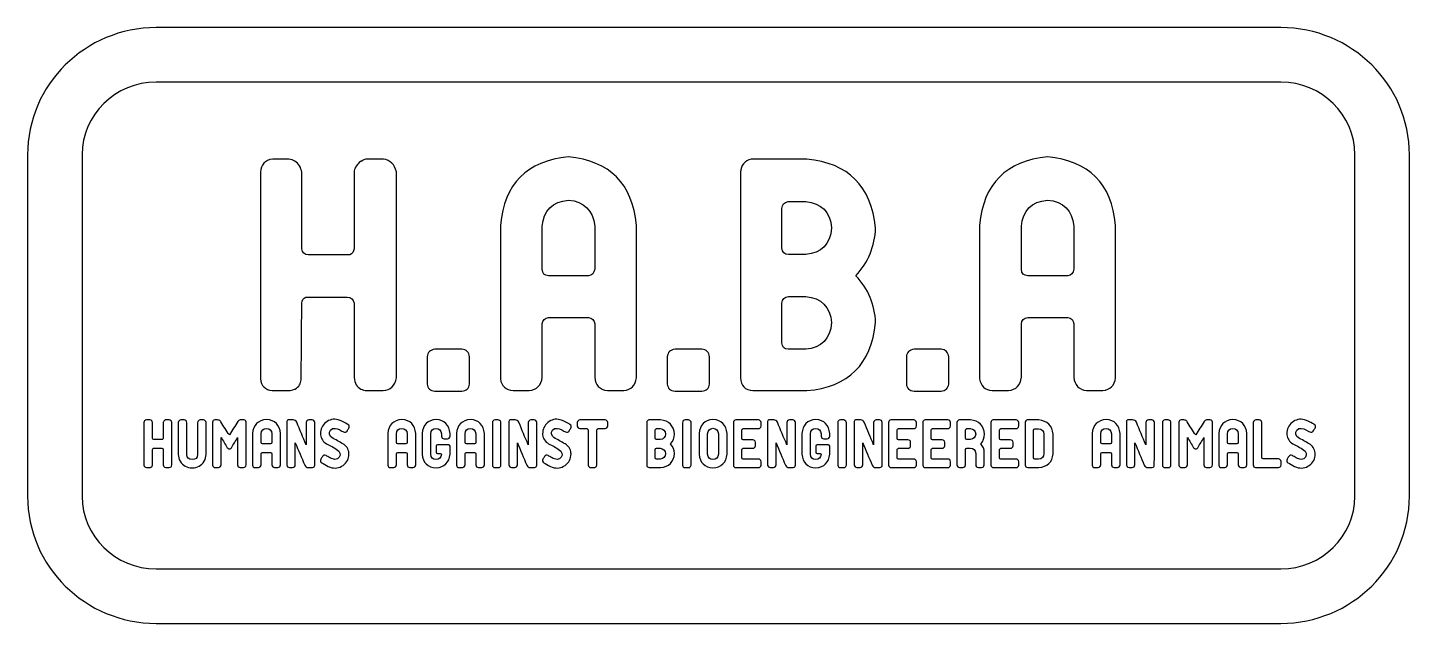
# Model space of a CAD drawing. Extents: x 39.5 to 115.5, y 148.1 to 180.9.
import ezdxf

# ---------------------------------------------------------------- set-up
doc = ezdxf.new("R2010")
doc.units = 0
doc.header["$MEASUREMENT"] = 0
doc.layers.add('LAYER_1', color=7, linetype='CONTINUOUS')

# ---------------------------------------------------------------- blocks, each defined once
blk = doc.blocks.new('BLOCK_2')
at = {"layer": 'LAYER_1', "color": 7}
for points, knots in [([(59.083, 173.66), (59.468, 173.592), (59.706, 173.36), (59.797, 172.964), (59.797, 172.964), (59.797, 161.608), (59.797, 161.608), (59.729, 161.177), (59.485, 160.945), (59.066, 160.911), (59.066, 160.911), (58.182, 160.911), (58.182, 160.911), (57.921, 160.922), (57.723, 161.024), (57.587, 161.217), (57.519, 161.342), (57.485, 161.478), (57.485, 161.625), (57.474, 162.985), (57.468, 164.351), (57.468, 165.722), (57.434, 165.937), (57.309, 166.05), (57.094, 166.062), (57.094, 166.062), (54.816, 166.062), (54.816, 166.062), (54.669, 165.994), (54.595, 165.881), (54.595, 165.722), (54.584, 164.373), (54.573, 163.008), (54.561, 161.625), (54.561, 161.625), (54.561, 161.506), (54.561, 161.506), (54.538, 161.393), (54.51, 161.296), (54.476, 161.217), (54.408, 161.138), (54.329, 161.064), (54.238, 160.996), (54.204, 160.996), (54.187, 160.99), (54.187, 160.979), (54.085, 160.934), (53.983, 160.911), (53.881, 160.911), (53.881, 160.911), (52.963, 160.911), (52.963, 160.911), (52.578, 160.956), (52.363, 161.172), (52.317, 161.557), (52.317, 161.557), (52.317, 172.93), (52.317, 172.93), (52.34, 173.349), (52.567, 173.592), (52.997, 173.66), (52.997, 173.66), (53.881, 173.66), (53.881, 173.66), (54.131, 173.627), (54.329, 173.502), (54.476, 173.287), (54.533, 173.173), (54.573, 173.054), (54.595, 172.93), (54.595, 172.93), (54.595, 168.714), (54.595, 168.714), (54.618, 168.498), (54.737, 168.391), (54.952, 168.391), (54.952, 168.391), (57.247, 168.391), (57.247, 168.391), (57.372, 168.436), (57.445, 168.544), (57.468, 168.714), (57.468, 170.119), (57.474, 171.524), (57.485, 172.93), (57.485, 172.93), (57.485, 173.015), (57.485, 173.015), (57.496, 173.105), (57.536, 173.196), (57.604, 173.287), (57.661, 173.366), (57.734, 173.445), (57.825, 173.525), (57.814, 173.525), (57.819, 173.525), (57.842, 173.525), (57.842, 173.525), (57.859, 173.525), (57.859, 173.525), (57.961, 173.615), (58.069, 173.66), (58.182, 173.66), (58.182, 173.66), (59.083, 173.66), (59.083, 173.66)], [0, 0, 0, 0, 1, 1, 1, 2, 2, 2, 3, 3, 3, 4, 4, 4, 5, 5, 5, 6, 6, 6, 7, 7, 7, 8, 8, 8, 9, 9, 9, 10, 10, 10, 11, 11, 11, 12, 12, 12, 13, 13, 13, 14, 14, 14, 15, 15, 15, 16, 16, 16, 17, 17, 17, 18, 18, 18, 19, 19, 19, 20, 20, 20, 21, 21, 21, 22, 22, 22, 23, 23, 23, 24, 24, 24, 25, 25, 25, 26, 26, 26, 27, 27, 27, 28, 28, 28, 29, 29, 29, 30, 30, 30, 31, 31, 31, 32, 32, 32, 33, 33, 33, 34, 34, 34, 35, 35, 35, 35]), ([(69.266, 173.78), (71.543, 173.564), (72.79, 172.312), (73.005, 170.023), (73.005, 170.023), (73.005, 161.608), (73.005, 161.608), (72.949, 161.189), (72.716, 160.956), (72.308, 160.911), (72.308, 160.911), (71.407, 160.911), (71.407, 160.911), (70.977, 160.968), (70.745, 161.211), (70.71, 161.642), (70.71, 161.642), (70.71, 164.583), (70.71, 164.583), (70.688, 164.787), (70.575, 164.906), (70.371, 164.94), (70.371, 164.94), (68.178, 164.94), (68.178, 164.94), (67.962, 164.906), (67.843, 164.787), (67.821, 164.583), (67.821, 164.583), (67.821, 161.642), (67.821, 161.642), (67.775, 161.2), (67.537, 160.956), (67.107, 160.911), (67.107, 160.911), (66.223, 160.911), (66.223, 160.911), (65.815, 160.945), (65.582, 161.16), (65.526, 161.557), (65.526, 161.557), (65.526, 170.023), (65.526, 170.023), (65.73, 172.301), (66.976, 173.553), (69.266, 173.78)], [0, 0, 0, 0, 1, 1, 1, 2, 2, 2, 3, 3, 3, 4, 4, 4, 5, 5, 5, 6, 6, 6, 7, 7, 7, 8, 8, 8, 9, 9, 9, 10, 10, 10, 11, 11, 11, 12, 12, 12, 13, 13, 13, 14, 14, 14, 15, 15, 15, 15]), ([(86.163, 169.87), (86.128, 168.85), (85.766, 167.971), (85.075, 167.235), (85.766, 166.509), (86.128, 165.648), (86.163, 164.651), (85.936, 162.35), (84.678, 161.104), (82.389, 160.911), (82.389, 160.911), (79.414, 160.911), (79.414, 160.911), (78.983, 160.945), (78.756, 161.177), (78.734, 161.608), (78.734, 161.608), (78.734, 162.373), (78.734, 162.373), (78.734, 162.373), (78.734, 172.148), (78.734, 172.148), (78.734, 172.148), (78.734, 172.93), (78.734, 172.93), (78.756, 173.315), (78.955, 173.559), (79.329, 173.66), (79.329, 173.66), (82.389, 173.66), (82.389, 173.66), (84.667, 173.434), (85.925, 172.17), (86.163, 169.87)], [0, 0, 0, 0, 1, 1, 1, 2, 2, 2, 3, 3, 3, 4, 4, 4, 5, 5, 5, 6, 6, 6, 7, 7, 7, 8, 8, 8, 9, 9, 9, 10, 10, 10, 11, 11, 11, 11]), ([(95.631, 173.78), (97.909, 173.564), (99.155, 172.312), (99.371, 170.023), (99.371, 170.023), (99.371, 161.608), (99.371, 161.608), (99.314, 161.189), (99.082, 160.956), (98.674, 160.911), (98.674, 160.911), (97.773, 160.911), (97.773, 160.911), (97.342, 160.968), (97.11, 161.211), (97.076, 161.642), (97.076, 161.642), (97.076, 164.583), (97.076, 164.583), (97.053, 164.787), (96.94, 164.906), (96.736, 164.94), (96.736, 164.94), (94.543, 164.94), (94.543, 164.94), (94.328, 164.906), (94.209, 164.787), (94.186, 164.583), (94.186, 164.583), (94.186, 161.642), (94.186, 161.642), (94.141, 161.2), (93.903, 160.956), (93.472, 160.911), (93.472, 160.911), (92.588, 160.911), (92.588, 160.911), (92.18, 160.945), (91.948, 161.16), (91.891, 161.557), (91.891, 161.557), (91.891, 170.023), (91.891, 170.023), (92.095, 172.301), (93.342, 173.553), (95.631, 173.78)], [0, 0, 0, 0, 1, 1, 1, 2, 2, 2, 3, 3, 3, 4, 4, 4, 5, 5, 5, 6, 6, 6, 7, 7, 7, 8, 8, 8, 9, 9, 9, 10, 10, 10, 11, 11, 11, 12, 12, 12, 13, 13, 13, 14, 14, 14, 15, 15, 15, 15]), ([(70.71, 167.592), (70.71, 167.592), (70.71, 169.955), (70.71, 169.955), (70.62, 170.839), (70.138, 171.32), (69.266, 171.4), (68.382, 171.309), (67.9, 170.827), (67.821, 169.955), (67.821, 169.955), (67.821, 167.592), (67.821, 167.592), (67.832, 167.354), (67.951, 167.235), (68.178, 167.235), (68.178, 167.235), (70.371, 167.235), (70.371, 167.235), (70.563, 167.257), (70.677, 167.376), (70.71, 167.592)], [0, 0, 0, 0, 1, 1, 1, 2, 2, 2, 3, 3, 3, 4, 4, 4, 5, 5, 5, 6, 6, 6, 7, 7, 7, 7]), ([(82.321, 168.408), (83.193, 168.476), (83.669, 168.963), (83.749, 169.87), (83.669, 170.754), (83.193, 171.235), (82.321, 171.315), (82.321, 171.315), (81.352, 171.315), (81.352, 171.315), (81.136, 171.281), (81.023, 171.156), (81.012, 170.941), (81.012, 170.941), (81.012, 168.765), (81.012, 168.765), (81.023, 168.527), (81.142, 168.408), (81.369, 168.408), (81.369, 168.408), (82.321, 168.408), (82.321, 168.408)], [0, 0, 0, 0, 1, 1, 1, 2, 2, 2, 3, 3, 3, 4, 4, 4, 5, 5, 5, 6, 6, 6, 7, 7, 7, 7]), ([(97.076, 167.592), (97.076, 167.592), (97.076, 169.955), (97.076, 169.955), (96.985, 170.839), (96.504, 171.32), (95.631, 171.4), (94.747, 171.309), (94.265, 170.827), (94.186, 169.955), (94.186, 169.955), (94.186, 167.592), (94.186, 167.592), (94.197, 167.354), (94.316, 167.235), (94.543, 167.235), (94.543, 167.235), (96.736, 167.235), (96.736, 167.235), (96.929, 167.257), (97.042, 167.376), (97.076, 167.592)], [0, 0, 0, 0, 1, 1, 1, 2, 2, 2, 3, 3, 3, 4, 4, 4, 5, 5, 5, 6, 6, 6, 7, 7, 7, 7]), ([(82.321, 163.189), (83.193, 163.257), (83.669, 163.744), (83.749, 164.651), (83.658, 165.524), (83.182, 166.005), (82.321, 166.096), (82.321, 166.096), (81.369, 166.096), (81.369, 166.096), (81.142, 166.073), (81.023, 165.948), (81.012, 165.722), (81.012, 165.722), (81.012, 163.546), (81.012, 163.546), (81.023, 163.319), (81.136, 163.2), (81.352, 163.189), (81.352, 163.189), (82.321, 163.189), (82.321, 163.189)], [0, 0, 0, 0, 1, 1, 1, 2, 2, 2, 3, 3, 3, 4, 4, 4, 5, 5, 5, 6, 6, 6, 7, 7, 7, 7]), ([(63.826, 161.268), (63.792, 161.03), (63.65, 160.9), (63.401, 160.877), (63.401, 160.877), (61.922, 160.877), (61.922, 160.877), (61.661, 160.9), (61.519, 161.03), (61.497, 161.268), (61.497, 161.268), (61.497, 162.764), (61.497, 162.764), (61.519, 163.013), (61.661, 163.155), (61.922, 163.189), (61.922, 163.189), (63.401, 163.189), (63.401, 163.189), (63.65, 163.166), (63.792, 163.025), (63.826, 162.764), (63.826, 162.764), (63.826, 161.268), (63.826, 161.268)], [0, 0, 0, 0, 1, 1, 1, 2, 2, 2, 3, 3, 3, 4, 4, 4, 5, 5, 5, 6, 6, 6, 7, 7, 7, 8, 8, 8, 8]), ([(77.034, 161.268), (77, 161.03), (76.858, 160.9), (76.609, 160.877), (76.609, 160.877), (75.13, 160.877), (75.13, 160.877), (74.869, 160.9), (74.728, 161.03), (74.705, 161.268), (74.705, 161.268), (74.705, 162.764), (74.705, 162.764), (74.728, 163.013), (74.869, 163.155), (75.13, 163.189), (75.13, 163.189), (76.609, 163.189), (76.609, 163.189), (76.858, 163.166), (77, 163.025), (77.034, 162.764), (77.034, 162.764), (77.034, 161.268), (77.034, 161.268)], [0, 0, 0, 0, 1, 1, 1, 2, 2, 2, 3, 3, 3, 4, 4, 4, 5, 5, 5, 6, 6, 6, 7, 7, 7, 8, 8, 8, 8]), ([(90.191, 161.268), (90.157, 161.03), (90.015, 160.9), (89.766, 160.877), (89.766, 160.877), (88.287, 160.877), (88.287, 160.877), (88.027, 160.9), (87.885, 161.03), (87.862, 161.268), (87.862, 161.268), (87.862, 162.764), (87.862, 162.764), (87.885, 163.013), (88.027, 163.155), (88.287, 163.189), (88.287, 163.189), (89.766, 163.189), (89.766, 163.189), (90.015, 163.166), (90.157, 163.025), (90.191, 162.764), (90.191, 162.764), (90.191, 161.268), (90.191, 161.268)], [0, 0, 0, 0, 1, 1, 1, 2, 2, 2, 3, 3, 3, 4, 4, 4, 5, 5, 5, 6, 6, 6, 7, 7, 7, 8, 8, 8, 8])]:
    blk.add_open_spline(points, degree=3, knots=knots, dxfattribs=at)
blk = doc.blocks.new('BLOCK_3')
at = {"layer": 'LAYER_1', "color": 7}
for points, knots in [([(47.304, 159.296), (47.383, 159.282), (47.432, 159.234), (47.451, 159.152), (47.451, 159.152), (47.451, 156.814), (47.451, 156.814), (47.437, 156.725), (47.387, 156.677), (47.3, 156.67), (47.3, 156.67), (47.118, 156.67), (47.118, 156.67), (47.065, 156.672), (47.024, 156.693), (46.996, 156.733), (46.982, 156.759), (46.975, 156.787), (46.975, 156.817), (46.972, 157.097), (46.971, 157.378), (46.971, 157.661), (46.964, 157.705), (46.939, 157.729), (46.894, 157.731), (46.894, 157.731), (46.425, 157.731), (46.425, 157.731), (46.395, 157.717), (46.38, 157.693), (46.38, 157.661), (46.377, 157.383), (46.375, 157.102), (46.373, 156.817), (46.373, 156.817), (46.373, 156.793), (46.373, 156.793), (46.368, 156.769), (46.362, 156.749), (46.355, 156.733), (46.341, 156.717), (46.325, 156.702), (46.306, 156.688), (46.299, 156.688), (46.296, 156.686), (46.296, 156.684), (46.275, 156.675), (46.254, 156.67), (46.233, 156.67), (46.233, 156.67), (46.044, 156.67), (46.044, 156.67), (45.964, 156.679), (45.92, 156.724), (45.91, 156.803), (45.91, 156.803), (45.91, 159.145), (45.91, 159.145), (45.915, 159.232), (45.962, 159.282), (46.05, 159.296), (46.05, 159.296), (46.233, 159.296), (46.233, 159.296), (46.284, 159.289), (46.325, 159.263), (46.355, 159.219), (46.367, 159.196), (46.375, 159.171), (46.38, 159.145), (46.38, 159.145), (46.38, 158.277), (46.38, 158.277), (46.384, 158.233), (46.409, 158.211), (46.453, 158.211), (46.453, 158.211), (46.926, 158.211), (46.926, 158.211), (46.951, 158.22), (46.967, 158.242), (46.971, 158.277), (46.971, 158.566), (46.972, 158.856), (46.975, 159.145), (46.975, 159.145), (46.975, 159.163), (46.975, 159.163), (46.977, 159.181), (46.985, 159.2), (46.999, 159.219), (47.011, 159.235), (47.026, 159.252), (47.045, 159.268), (47.042, 159.268), (47.043, 159.268), (47.048, 159.268), (47.048, 159.268), (47.052, 159.268), (47.052, 159.268), (47.073, 159.287), (47.095, 159.296), (47.118, 159.296), (47.118, 159.296), (47.304, 159.296), (47.304, 159.296)], [0, 0, 0, 0, 1, 1, 1, 2, 2, 2, 3, 3, 3, 4, 4, 4, 5, 5, 5, 6, 6, 6, 7, 7, 7, 8, 8, 8, 9, 9, 9, 10, 10, 10, 11, 11, 11, 12, 12, 12, 13, 13, 13, 14, 14, 14, 15, 15, 15, 16, 16, 16, 17, 17, 17, 18, 18, 18, 19, 19, 19, 20, 20, 20, 21, 21, 21, 22, 22, 22, 23, 23, 23, 24, 24, 24, 25, 25, 25, 26, 26, 26, 27, 27, 27, 28, 28, 28, 29, 29, 29, 30, 30, 30, 31, 31, 31, 32, 32, 32, 33, 33, 33, 34, 34, 34, 35, 35, 35, 35]), ([(49.191, 159.292), (49.268, 159.278), (49.316, 159.233), (49.334, 159.156), (49.334, 159.156), (49.334, 157.388), (49.334, 157.388), (49.327, 157.259), (49.292, 157.139), (49.229, 157.027), (49.073, 156.775), (48.851, 156.649), (48.564, 156.649), (48.277, 156.649), (48.055, 156.775), (47.899, 157.027), (47.834, 157.139), (47.801, 157.259), (47.801, 157.388), (47.801, 157.388), (47.801, 159.156), (47.801, 159.156), (47.813, 159.235), (47.859, 159.281), (47.941, 159.292), (47.941, 159.292), (48.123, 159.292), (48.123, 159.292), (48.212, 159.278), (48.26, 159.228), (48.267, 159.142), (48.267, 158.556), (48.268, 157.971), (48.27, 157.388), (48.277, 157.208), (48.373, 157.115), (48.557, 157.108), (48.748, 157.108), (48.85, 157.2), (48.862, 157.384), (48.862, 157.968), (48.863, 158.554), (48.865, 159.142), (48.872, 159.228), (48.92, 159.278), (49.009, 159.292), (49.009, 159.292), (49.191, 159.292), (49.191, 159.292)], [0, 0, 0, 0, 1, 1, 1, 2, 2, 2, 3, 3, 3, 4, 4, 4, 5, 5, 5, 6, 6, 6, 7, 7, 7, 8, 8, 8, 9, 9, 9, 10, 10, 10, 11, 11, 11, 12, 12, 12, 13, 13, 13, 14, 14, 14, 15, 15, 15, 16, 16, 16, 16]), ([(51.53, 159.166), (51.527, 159.162), (51.528, 159.157), (51.533, 159.152), (51.533, 159.152), (51.533, 158.501), (51.533, 158.501), (51.533, 158.501), (51.533, 157.437), (51.533, 157.437), (51.533, 157.437), (51.533, 156.814), (51.533, 156.814), (51.521, 156.725), (51.472, 156.677), (51.386, 156.67), (51.386, 156.67), (51.204, 156.67), (51.204, 156.67), (51.115, 156.679), (51.067, 156.729), (51.06, 156.817), (51.06, 156.817), (51.06, 158.33), (51.06, 158.33), (50.948, 158.136), (50.835, 157.944), (50.721, 157.756), (50.704, 157.732), (50.683, 157.715), (50.658, 157.703), (50.639, 157.698), (50.623, 157.697), (50.609, 157.699), (50.588, 157.697), (50.569, 157.699), (50.553, 157.706), (50.527, 157.718), (50.507, 157.737), (50.493, 157.762), (50.379, 157.952), (50.266, 158.142), (50.154, 158.333), (50.154, 158.333), (50.154, 157.069), (50.154, 157.069), (50.154, 157.069), (50.154, 156.817), (50.154, 156.817), (50.142, 156.729), (50.093, 156.679), (50.007, 156.67), (50.007, 156.67), (49.828, 156.67), (49.828, 156.67), (49.744, 156.675), (49.696, 156.719), (49.685, 156.803), (49.685, 156.803), (49.685, 159.142), (49.685, 159.142), (49.685, 159.142), (49.685, 159.17), (49.685, 159.17), (49.685, 159.247), (49.725, 159.288), (49.807, 159.292), (49.807, 159.292), (49.856, 159.292), (49.856, 159.292), (49.856, 159.292), (49.902, 159.292), (49.902, 159.292), (49.902, 159.292), (49.919, 159.292), (49.919, 159.292), (49.947, 159.29), (49.978, 159.289), (50.01, 159.289), (50.066, 159.273), (50.109, 159.241), (50.14, 159.194), (50.294, 158.949), (50.45, 158.705), (50.609, 158.463), (50.765, 158.71), (50.923, 158.959), (51.081, 159.208), (51.107, 159.253), (51.147, 159.281), (51.201, 159.292), (51.201, 159.292), (51.222, 159.292), (51.222, 159.292), (51.222, 159.292), (51.355, 159.292), (51.355, 159.292), (51.355, 159.292), (51.407, 159.292), (51.407, 159.292), (51.486, 159.29), (51.527, 159.248), (51.53, 159.166)], [0, 0, 0, 0, 1, 1, 1, 2, 2, 2, 3, 3, 3, 4, 4, 4, 5, 5, 5, 6, 6, 6, 7, 7, 7, 8, 8, 8, 9, 9, 9, 10, 10, 10, 11, 11, 11, 12, 12, 12, 13, 13, 13, 14, 14, 14, 15, 15, 15, 16, 16, 16, 17, 17, 17, 18, 18, 18, 19, 19, 19, 20, 20, 20, 21, 21, 21, 22, 22, 22, 23, 23, 23, 24, 24, 24, 25, 25, 25, 26, 26, 26, 27, 27, 27, 28, 28, 28, 29, 29, 29, 30, 30, 30, 31, 31, 31, 32, 32, 32, 33, 33, 33, 34, 34, 34, 34]), ([(52.653, 159.32), (53.123, 159.276), (53.379, 159.018), (53.424, 158.547), (53.424, 158.547), (53.424, 156.814), (53.424, 156.814), (53.412, 156.727), (53.364, 156.679), (53.28, 156.67), (53.28, 156.67), (53.095, 156.67), (53.095, 156.67), (53.006, 156.682), (52.958, 156.732), (52.951, 156.821), (52.951, 156.821), (52.951, 157.426), (52.951, 157.426), (52.946, 157.468), (52.923, 157.493), (52.881, 157.5), (52.881, 157.5), (52.429, 157.5), (52.429, 157.5), (52.385, 157.493), (52.36, 157.468), (52.356, 157.426), (52.356, 157.426), (52.356, 156.821), (52.356, 156.821), (52.347, 156.73), (52.297, 156.679), (52.209, 156.67), (52.209, 156.67), (52.027, 156.67), (52.027, 156.67), (51.943, 156.677), (51.895, 156.721), (51.883, 156.803), (51.883, 156.803), (51.883, 158.547), (51.883, 158.547), (51.925, 159.016), (52.182, 159.274), (52.653, 159.32)], [0, 0, 0, 0, 1, 1, 1, 2, 2, 2, 3, 3, 3, 4, 4, 4, 5, 5, 5, 6, 6, 6, 7, 7, 7, 8, 8, 8, 9, 9, 9, 10, 10, 10, 11, 11, 11, 12, 12, 12, 13, 13, 13, 14, 14, 14, 15, 15, 15, 15]), ([(55.307, 156.8), (55.305, 156.718), (55.263, 156.677), (55.181, 156.677), (55.181, 156.677), (55.16, 156.677), (55.16, 156.677), (55.16, 156.677), (55.132, 156.677), (55.132, 156.677), (55.132, 156.677), (54.992, 156.677), (54.992, 156.677), (54.992, 156.677), (54.978, 156.677), (54.978, 156.677), (54.978, 156.677), (54.957, 156.677), (54.957, 156.677), (54.861, 156.672), (54.795, 156.713), (54.757, 156.8), (54.582, 157.21), (54.41, 157.621), (54.239, 158.032), (54.239, 158.032), (54.239, 157.076), (54.239, 157.076), (54.239, 157.076), (54.239, 156.824), (54.239, 156.824), (54.23, 156.733), (54.181, 156.684), (54.092, 156.677), (54.092, 156.677), (53.914, 156.677), (53.914, 156.677), (53.83, 156.684), (53.783, 156.729), (53.774, 156.81), (53.774, 156.81), (53.774, 159.18), (53.774, 159.18), (53.774, 159.18), (53.774, 159.198), (53.774, 159.198), (53.778, 159.268), (53.818, 159.299), (53.893, 159.292), (53.893, 159.292), (53.942, 159.292), (53.942, 159.292), (53.942, 159.292), (54.078, 159.292), (54.078, 159.292), (54.078, 159.292), (54.113, 159.292), (54.113, 159.292), (54.207, 159.299), (54.275, 159.259), (54.32, 159.17), (54.488, 158.752), (54.659, 158.337), (54.835, 157.923), (54.835, 157.923), (54.835, 159.145), (54.835, 159.145), (54.844, 159.232), (54.893, 159.281), (54.982, 159.292), (54.982, 159.292), (55.164, 159.292), (55.164, 159.292), (55.245, 159.285), (55.294, 159.241), (55.311, 159.159), (55.311, 159.159), (55.311, 158.505), (55.311, 158.505), (55.311, 158.505), (55.311, 157.444), (55.311, 157.444), (55.308, 157.234), (55.307, 157.025), (55.307, 156.817), (55.307, 156.817), (55.307, 156.8), (55.307, 156.8)], [0, 0, 0, 0, 1, 1, 1, 2, 2, 2, 3, 3, 3, 4, 4, 4, 5, 5, 5, 6, 6, 6, 7, 7, 7, 8, 8, 8, 9, 9, 9, 10, 10, 10, 11, 11, 11, 12, 12, 12, 13, 13, 13, 14, 14, 14, 15, 15, 15, 16, 16, 16, 17, 17, 17, 18, 18, 18, 19, 19, 19, 20, 20, 20, 21, 21, 21, 22, 22, 22, 23, 23, 23, 24, 24, 24, 25, 25, 25, 26, 26, 26, 27, 27, 27, 28, 28, 28, 29, 29, 29, 29]), ([(57.177, 157.556), (57.186, 157.509), (57.191, 157.467), (57.191, 157.43), (57.191, 157.43), (57.191, 157.426), (57.191, 157.426), (57.186, 157.151), (57.078, 156.939), (56.865, 156.789), (56.653, 156.64), (56.417, 156.606), (56.158, 156.688), (56.158, 156.688), (56.158, 156.695), (56.158, 156.695), (56.016, 156.744), (55.886, 156.808), (55.769, 156.887), (55.744, 156.901), (55.717, 156.916), (55.689, 156.933), (55.623, 156.977), (55.608, 157.042), (55.643, 157.129), (55.669, 157.175), (55.698, 157.224), (55.731, 157.276), (55.78, 157.351), (55.846, 157.368), (55.93, 157.328), (55.956, 157.312), (55.987, 157.296), (56.025, 157.279), (56.104, 157.228), (56.19, 157.183), (56.282, 157.145), (56.374, 157.106), (56.467, 157.107), (56.561, 157.146), (56.724, 157.265), (56.746, 157.41), (56.627, 157.58), (56.541, 157.657), (56.443, 157.725), (56.333, 157.783), (56.233, 157.833), (56.132, 157.887), (56.032, 157.948), (55.822, 158.039), (55.692, 158.19), (55.643, 158.4), (55.629, 158.444), (55.623, 158.486), (55.626, 158.526), (55.626, 158.526), (55.626, 158.529), (55.626, 158.529), (55.628, 158.781), (55.726, 158.989), (55.92, 159.152), (56.114, 159.316), (56.339, 159.367), (56.596, 159.306), (56.596, 159.306), (56.596, 159.299), (56.596, 159.299), (56.757, 159.25), (56.907, 159.183), (57.047, 159.096), (57.047, 159.096), (57.044, 159.096), (57.044, 159.096), (57.072, 159.078), (57.101, 159.061), (57.131, 159.047), (57.213, 158.994), (57.229, 158.922), (57.18, 158.834), (57.147, 158.785), (57.116, 158.735), (57.086, 158.683), (57.034, 158.609), (56.968, 158.591), (56.886, 158.631), (56.86, 158.647), (56.831, 158.663), (56.799, 158.68), (56.644, 158.799), (56.474, 158.845), (56.287, 158.82), (56.098, 158.705), (56.063, 158.557), (56.182, 158.375), (56.273, 158.3), (56.373, 158.24), (56.48, 158.193), (56.58, 158.137), (56.682, 158.08), (56.785, 158.021), (56.992, 157.923), (57.123, 157.768), (57.177, 157.556)], [0, 0, 0, 0, 1, 1, 1, 2, 2, 2, 3, 3, 3, 4, 4, 4, 5, 5, 5, 6, 6, 6, 7, 7, 7, 8, 8, 8, 9, 9, 9, 10, 10, 10, 11, 11, 11, 12, 12, 12, 13, 13, 13, 14, 14, 14, 15, 15, 15, 16, 16, 16, 17, 17, 17, 18, 18, 18, 19, 19, 19, 20, 20, 20, 21, 21, 21, 22, 22, 22, 23, 23, 23, 24, 24, 24, 25, 25, 25, 26, 26, 26, 27, 27, 27, 28, 28, 28, 29, 29, 29, 30, 30, 30, 31, 31, 31, 32, 32, 32, 33, 33, 33, 34, 34, 34, 34]), ([(60.097, 159.32), (60.566, 159.276), (60.823, 159.018), (60.867, 158.547), (60.867, 158.547), (60.867, 156.814), (60.867, 156.814), (60.855, 156.727), (60.807, 156.679), (60.723, 156.67), (60.723, 156.67), (60.538, 156.67), (60.538, 156.67), (60.449, 156.682), (60.401, 156.732), (60.394, 156.821), (60.394, 156.821), (60.394, 157.426), (60.394, 157.426), (60.389, 157.468), (60.366, 157.493), (60.324, 157.5), (60.324, 157.5), (59.873, 157.5), (59.873, 157.5), (59.828, 157.493), (59.804, 157.468), (59.799, 157.426), (59.799, 157.426), (59.799, 156.821), (59.799, 156.821), (59.79, 156.73), (59.741, 156.679), (59.652, 156.67), (59.652, 156.67), (59.47, 156.67), (59.47, 156.67), (59.386, 156.677), (59.338, 156.721), (59.326, 156.803), (59.326, 156.803), (59.326, 158.547), (59.326, 158.547), (59.368, 159.016), (59.625, 159.274), (60.097, 159.32)], [0, 0, 0, 0, 1, 1, 1, 2, 2, 2, 3, 3, 3, 4, 4, 4, 5, 5, 5, 6, 6, 6, 7, 7, 7, 8, 8, 8, 9, 9, 9, 10, 10, 10, 11, 11, 11, 12, 12, 12, 13, 13, 13, 14, 14, 14, 15, 15, 15, 15]), ([(62.425, 158.249), (62.336, 158.258), (62.287, 158.309), (62.278, 158.4), (62.278, 158.4), (62.278, 158.533), (62.278, 158.533), (62.259, 158.712), (62.161, 158.81), (61.984, 158.827), (61.799, 158.81), (61.7, 158.712), (61.686, 158.533), (61.686, 158.533), (61.686, 157.405), (61.686, 157.405), (61.7, 157.223), (61.799, 157.126), (61.984, 157.115), (62.154, 157.126), (62.252, 157.219), (62.278, 157.391), (62.268, 157.426), (62.247, 157.446), (62.215, 157.451), (62.215, 157.451), (62.054, 157.451), (62.054, 157.451), (62.009, 157.453), (61.986, 157.475), (61.984, 157.517), (61.984, 157.517), (61.984, 157.854), (61.984, 157.854), (61.988, 157.893), (62.012, 157.915), (62.054, 157.92), (62.054, 157.92), (62.68, 157.92), (62.68, 157.92), (62.718, 157.915), (62.742, 157.893), (62.754, 157.854), (62.754, 157.854), (62.754, 157.556), (62.754, 157.556), (62.754, 157.556), (62.754, 157.451), (62.754, 157.451), (62.754, 157.451), (62.754, 157.409), (62.754, 157.409), (62.703, 156.947), (62.446, 156.692), (61.984, 156.646), (61.512, 156.688), (61.256, 156.942), (61.217, 157.409), (61.217, 157.409), (61.217, 158.55), (61.217, 158.55), (61.256, 159.017), (61.512, 159.275), (61.984, 159.324), (62.448, 159.275), (62.705, 159.017), (62.754, 158.55), (62.754, 158.55), (62.754, 158.403), (62.754, 158.403), (62.74, 158.312), (62.69, 158.261), (62.603, 158.249), (62.603, 158.249), (62.425, 158.249), (62.425, 158.249)], [0, 0, 0, 0, 1, 1, 1, 2, 2, 2, 3, 3, 3, 4, 4, 4, 5, 5, 5, 6, 6, 6, 7, 7, 7, 8, 8, 8, 9, 9, 9, 10, 10, 10, 11, 11, 11, 12, 12, 12, 13, 13, 13, 14, 14, 14, 15, 15, 15, 16, 16, 16, 17, 17, 17, 18, 18, 18, 19, 19, 19, 20, 20, 20, 21, 21, 21, 22, 22, 22, 23, 23, 23, 24, 24, 24, 25, 25, 25, 25]), ([(63.874, 159.32), (64.343, 159.276), (64.6, 159.018), (64.644, 158.547), (64.644, 158.547), (64.644, 156.814), (64.644, 156.814), (64.633, 156.727), (64.585, 156.679), (64.501, 156.67), (64.501, 156.67), (64.315, 156.67), (64.315, 156.67), (64.226, 156.682), (64.179, 156.732), (64.172, 156.821), (64.172, 156.821), (64.172, 157.426), (64.172, 157.426), (64.167, 157.468), (64.144, 157.493), (64.102, 157.5), (64.102, 157.5), (63.65, 157.5), (63.65, 157.5), (63.606, 157.493), (63.581, 157.468), (63.577, 157.426), (63.577, 157.426), (63.577, 156.821), (63.577, 156.821), (63.567, 156.73), (63.518, 156.679), (63.429, 156.67), (63.429, 156.67), (63.248, 156.67), (63.248, 156.67), (63.163, 156.677), (63.116, 156.721), (63.104, 156.803), (63.104, 156.803), (63.104, 158.547), (63.104, 158.547), (63.146, 159.016), (63.403, 159.274), (63.874, 159.32)], [0, 0, 0, 0, 1, 1, 1, 2, 2, 2, 3, 3, 3, 4, 4, 4, 5, 5, 5, 6, 6, 6, 7, 7, 7, 8, 8, 8, 9, 9, 9, 10, 10, 10, 11, 11, 11, 12, 12, 12, 13, 13, 13, 14, 14, 14, 15, 15, 15, 15]), ([(65.555, 159.138), (65.555, 159.138), (65.555, 157.069), (65.555, 157.069), (65.555, 157.069), (65.555, 156.81), (65.555, 156.81), (65.555, 156.81), (65.555, 156.793), (65.555, 156.793), (65.55, 156.769), (65.542, 156.749), (65.53, 156.733), (65.519, 156.712), (65.503, 156.696), (65.485, 156.684), (65.485, 156.684), (65.481, 156.684), (65.481, 156.684), (65.476, 156.684), (65.475, 156.683), (65.478, 156.681), (65.454, 156.671), (65.431, 156.667), (65.408, 156.667), (65.408, 156.667), (65.226, 156.667), (65.226, 156.667), (65.139, 156.669), (65.091, 156.713), (65.082, 156.8), (65.082, 156.8), (65.082, 159.142), (65.082, 159.142), (65.087, 159.228), (65.135, 159.278), (65.226, 159.292), (65.226, 159.292), (65.408, 159.292), (65.408, 159.292), (65.459, 159.288), (65.5, 159.263), (65.53, 159.219), (65.547, 159.193), (65.555, 159.166), (65.555, 159.138)], [0, 0, 0, 0, 1, 1, 1, 2, 2, 2, 3, 3, 3, 4, 4, 4, 5, 5, 5, 6, 6, 6, 7, 7, 7, 8, 8, 8, 9, 9, 9, 10, 10, 10, 11, 11, 11, 12, 12, 12, 13, 13, 13, 14, 14, 14, 15, 15, 15, 15]), ([(67.526, 156.8), (67.523, 156.718), (67.481, 156.677), (67.4, 156.677), (67.4, 156.677), (67.379, 156.677), (67.379, 156.677), (67.379, 156.677), (67.351, 156.677), (67.351, 156.677), (67.351, 156.677), (67.211, 156.677), (67.211, 156.677), (67.211, 156.677), (67.197, 156.677), (67.197, 156.677), (67.197, 156.677), (67.176, 156.677), (67.176, 156.677), (67.08, 156.672), (67.013, 156.713), (66.976, 156.8), (66.801, 157.21), (66.628, 157.621), (66.458, 158.032), (66.458, 158.032), (66.458, 157.076), (66.458, 157.076), (66.458, 157.076), (66.458, 156.824), (66.458, 156.824), (66.449, 156.733), (66.4, 156.684), (66.311, 156.677), (66.311, 156.677), (66.132, 156.677), (66.132, 156.677), (66.048, 156.684), (66.002, 156.729), (65.992, 156.81), (65.992, 156.81), (65.992, 159.18), (65.992, 159.18), (65.992, 159.18), (65.992, 159.198), (65.992, 159.198), (65.997, 159.268), (66.036, 159.299), (66.111, 159.292), (66.111, 159.292), (66.16, 159.292), (66.16, 159.292), (66.16, 159.292), (66.297, 159.292), (66.297, 159.292), (66.297, 159.292), (66.332, 159.292), (66.332, 159.292), (66.425, 159.299), (66.494, 159.259), (66.538, 159.17), (66.706, 158.752), (66.878, 158.337), (67.053, 157.923), (67.053, 157.923), (67.053, 159.145), (67.053, 159.145), (67.062, 159.232), (67.111, 159.281), (67.2, 159.292), (67.2, 159.292), (67.382, 159.292), (67.382, 159.292), (67.464, 159.285), (67.513, 159.241), (67.529, 159.159), (67.529, 159.159), (67.529, 158.505), (67.529, 158.505), (67.529, 158.505), (67.529, 157.444), (67.529, 157.444), (67.527, 157.234), (67.526, 157.025), (67.526, 156.817), (67.526, 156.817), (67.526, 156.8), (67.526, 156.8)], [0, 0, 0, 0, 1, 1, 1, 2, 2, 2, 3, 3, 3, 4, 4, 4, 5, 5, 5, 6, 6, 6, 7, 7, 7, 8, 8, 8, 9, 9, 9, 10, 10, 10, 11, 11, 11, 12, 12, 12, 13, 13, 13, 14, 14, 14, 15, 15, 15, 16, 16, 16, 17, 17, 17, 18, 18, 18, 19, 19, 19, 20, 20, 20, 21, 21, 21, 22, 22, 22, 23, 23, 23, 24, 24, 24, 25, 25, 25, 26, 26, 26, 27, 27, 27, 28, 28, 28, 29, 29, 29, 29]), ([(69.395, 157.556), (69.405, 157.509), (69.409, 157.467), (69.409, 157.43), (69.409, 157.43), (69.409, 157.426), (69.409, 157.426), (69.405, 157.151), (69.296, 156.939), (69.084, 156.789), (68.871, 156.64), (68.635, 156.606), (68.376, 156.688), (68.376, 156.688), (68.376, 156.695), (68.376, 156.695), (68.234, 156.744), (68.105, 156.808), (67.988, 156.887), (67.962, 156.901), (67.935, 156.916), (67.907, 156.933), (67.842, 156.977), (67.827, 157.042), (67.862, 157.129), (67.888, 157.175), (67.917, 157.224), (67.949, 157.276), (67.998, 157.351), (68.065, 157.368), (68.149, 157.328), (68.175, 157.312), (68.206, 157.296), (68.243, 157.279), (68.323, 157.228), (68.408, 157.183), (68.501, 157.145), (68.593, 157.106), (68.686, 157.107), (68.779, 157.146), (68.942, 157.265), (68.965, 157.41), (68.846, 157.58), (68.759, 157.657), (68.661, 157.725), (68.552, 157.783), (68.451, 157.833), (68.351, 157.887), (68.25, 157.948), (68.04, 158.039), (67.911, 158.19), (67.862, 158.4), (67.848, 158.444), (67.842, 158.486), (67.844, 158.526), (67.844, 158.526), (67.844, 158.529), (67.844, 158.529), (67.847, 158.781), (67.945, 158.989), (68.138, 159.152), (68.332, 159.316), (68.557, 159.367), (68.814, 159.306), (68.814, 159.306), (68.814, 159.299), (68.814, 159.299), (68.975, 159.25), (69.126, 159.183), (69.266, 159.096), (69.266, 159.096), (69.262, 159.096), (69.262, 159.096), (69.29, 159.078), (69.319, 159.061), (69.35, 159.047), (69.431, 158.994), (69.448, 158.922), (69.399, 158.834), (69.366, 158.785), (69.334, 158.735), (69.304, 158.683), (69.253, 158.609), (69.186, 158.591), (69.105, 158.631), (69.079, 158.647), (69.05, 158.663), (69.017, 158.68), (68.863, 158.799), (68.693, 158.845), (68.506, 158.82), (68.317, 158.705), (68.282, 158.557), (68.401, 158.375), (68.492, 158.3), (68.591, 158.24), (68.699, 158.193), (68.799, 158.137), (68.9, 158.08), (69.003, 158.021), (69.211, 157.923), (69.342, 157.768), (69.395, 157.556)], [0, 0, 0, 0, 1, 1, 1, 2, 2, 2, 3, 3, 3, 4, 4, 4, 5, 5, 5, 6, 6, 6, 7, 7, 7, 8, 8, 8, 9, 9, 9, 10, 10, 10, 11, 11, 11, 12, 12, 12, 13, 13, 13, 14, 14, 14, 15, 15, 15, 16, 16, 16, 17, 17, 17, 18, 18, 18, 19, 19, 19, 20, 20, 20, 21, 21, 21, 22, 22, 22, 23, 23, 23, 24, 24, 24, 25, 25, 25, 26, 26, 26, 27, 27, 27, 28, 28, 28, 29, 29, 29, 30, 30, 30, 31, 31, 31, 32, 32, 32, 33, 33, 33, 34, 34, 34, 34]), ([(71.286, 159.292), (71.372, 159.281), (71.421, 159.232), (71.433, 159.145), (71.433, 159.145), (71.433, 158.963), (71.433, 158.963), (71.421, 158.875), (71.372, 158.826), (71.286, 158.816), (71.286, 158.816), (70.904, 158.816), (70.904, 158.816), (70.858, 158.809), (70.833, 158.785), (70.831, 158.743), (70.828, 158.661), (70.827, 158.58), (70.827, 158.501), (70.827, 157.939), (70.827, 157.377), (70.827, 156.817), (70.827, 156.817), (70.827, 156.793), (70.827, 156.793), (70.82, 156.772), (70.812, 156.753), (70.803, 156.737), (70.789, 156.716), (70.774, 156.7), (70.757, 156.691), (70.752, 156.689), (70.751, 156.686), (70.754, 156.684), (70.754, 156.684), (70.75, 156.684), (70.75, 156.684), (70.727, 156.672), (70.704, 156.668), (70.68, 156.67), (70.68, 156.67), (70.498, 156.67), (70.498, 156.67), (70.416, 156.677), (70.369, 156.721), (70.355, 156.803), (70.355, 156.803), (70.355, 158.743), (70.355, 158.743), (70.35, 158.785), (70.325, 158.809), (70.281, 158.816), (70.281, 158.816), (69.896, 158.816), (69.896, 158.816), (69.807, 158.826), (69.759, 158.875), (69.752, 158.963), (69.752, 158.963), (69.752, 159.145), (69.752, 159.145), (69.759, 159.232), (69.807, 159.281), (69.896, 159.292), (69.896, 159.292), (71.286, 159.292), (71.286, 159.292)], [0, 0, 0, 0, 1, 1, 1, 2, 2, 2, 3, 3, 3, 4, 4, 4, 5, 5, 5, 6, 6, 6, 7, 7, 7, 8, 8, 8, 9, 9, 9, 10, 10, 10, 11, 11, 11, 12, 12, 12, 13, 13, 13, 14, 14, 14, 15, 15, 15, 16, 16, 16, 17, 17, 17, 18, 18, 18, 19, 19, 19, 20, 20, 20, 21, 21, 21, 22, 22, 22, 22]), ([(75.106, 158.515), (75.098, 158.305), (75.024, 158.124), (74.881, 157.973), (75.024, 157.823), (75.098, 157.646), (75.106, 157.44), (75.059, 156.967), (74.8, 156.71), (74.328, 156.67), (74.328, 156.67), (73.716, 156.67), (73.716, 156.67), (73.627, 156.677), (73.58, 156.725), (73.576, 156.814), (73.576, 156.814), (73.576, 156.971), (73.576, 156.971), (73.576, 156.971), (73.576, 158.984), (73.576, 158.984), (73.576, 158.984), (73.576, 159.145), (73.576, 159.145), (73.58, 159.225), (73.621, 159.275), (73.698, 159.296), (73.698, 159.296), (74.328, 159.296), (74.328, 159.296), (74.798, 159.249), (75.057, 158.989), (75.106, 158.515)], [0, 0, 0, 0, 1, 1, 1, 2, 2, 2, 3, 3, 3, 4, 4, 4, 5, 5, 5, 6, 6, 6, 7, 7, 7, 8, 8, 8, 9, 9, 9, 10, 10, 10, 11, 11, 11, 11]), ([(76.016, 159.138), (76.016, 159.138), (76.016, 157.069), (76.016, 157.069), (76.016, 157.069), (76.016, 156.81), (76.016, 156.81), (76.016, 156.81), (76.016, 156.793), (76.016, 156.793), (76.011, 156.769), (76.003, 156.749), (75.991, 156.733), (75.98, 156.712), (75.964, 156.696), (75.946, 156.684), (75.946, 156.684), (75.942, 156.684), (75.942, 156.684), (75.938, 156.684), (75.936, 156.683), (75.939, 156.681), (75.915, 156.671), (75.892, 156.667), (75.869, 156.667), (75.869, 156.667), (75.687, 156.667), (75.687, 156.667), (75.6, 156.669), (75.552, 156.713), (75.543, 156.8), (75.543, 156.8), (75.543, 159.142), (75.543, 159.142), (75.548, 159.228), (75.596, 159.278), (75.687, 159.292), (75.687, 159.292), (75.869, 159.292), (75.869, 159.292), (75.92, 159.288), (75.961, 159.263), (75.991, 159.219), (76.008, 159.193), (76.016, 159.166), (76.016, 159.138)], [0, 0, 0, 0, 1, 1, 1, 2, 2, 2, 3, 3, 3, 4, 4, 4, 5, 5, 5, 6, 6, 6, 7, 7, 7, 8, 8, 8, 9, 9, 9, 10, 10, 10, 11, 11, 11, 12, 12, 12, 13, 13, 13, 14, 14, 14, 15, 15, 15, 15]), ([(77.22, 159.324), (77.689, 159.277), (77.947, 159.019), (77.994, 158.55), (77.994, 158.55), (77.994, 157.409), (77.994, 157.409), (77.945, 156.942), (77.687, 156.688), (77.22, 156.646), (76.753, 156.69), (76.498, 156.944), (76.453, 157.409), (76.453, 157.409), (76.453, 158.55), (76.453, 158.55), (76.493, 159.019), (76.749, 159.277), (77.22, 159.324)], [0, 0, 0, 0, 1, 1, 1, 2, 2, 2, 3, 3, 3, 4, 4, 4, 5, 5, 5, 6, 6, 6, 6]), ([(78.88, 158.816), (78.835, 158.809), (78.811, 158.785), (78.806, 158.743), (78.806, 158.743), (78.806, 158.27), (78.806, 158.27), (78.813, 158.228), (78.838, 158.205), (78.88, 158.2), (78.88, 158.2), (79.408, 158.2), (79.408, 158.2), (79.497, 158.193), (79.546, 158.145), (79.555, 158.057), (79.555, 158.057), (79.555, 157.875), (79.555, 157.875), (79.546, 157.783), (79.496, 157.736), (79.405, 157.731), (79.405, 157.731), (78.88, 157.731), (78.88, 157.731), (78.838, 157.726), (78.813, 157.703), (78.806, 157.661), (78.806, 157.661), (78.806, 157.213), (78.806, 157.213), (78.811, 157.166), (78.835, 157.142), (78.88, 157.139), (78.88, 157.139), (79.723, 157.139), (79.723, 157.139), (79.807, 157.128), (79.858, 157.079), (79.874, 156.992), (79.874, 156.992), (79.874, 156.81), (79.874, 156.81), (79.858, 156.721), (79.805, 156.675), (79.716, 156.67), (79.716, 156.67), (78.484, 156.67), (78.484, 156.67), (78.398, 156.672), (78.351, 156.718), (78.344, 156.807), (78.344, 156.807), (78.344, 156.971), (78.344, 156.971), (78.344, 156.971), (78.344, 158.984), (78.344, 158.984), (78.344, 158.984), (78.344, 159.145), (78.344, 159.145), (78.346, 159.227), (78.388, 159.277), (78.47, 159.296), (78.47, 159.296), (79.723, 159.296), (79.723, 159.296), (79.807, 159.28), (79.858, 159.229), (79.874, 159.145), (79.874, 159.145), (79.874, 158.96), (79.874, 158.96), (79.858, 158.871), (79.805, 158.823), (79.716, 158.816), (79.716, 158.816), (78.88, 158.816), (78.88, 158.816)], [0, 0, 0, 0, 1, 1, 1, 2, 2, 2, 3, 3, 3, 4, 4, 4, 5, 5, 5, 6, 6, 6, 7, 7, 7, 8, 8, 8, 9, 9, 9, 10, 10, 10, 11, 11, 11, 12, 12, 12, 13, 13, 13, 14, 14, 14, 15, 15, 15, 16, 16, 16, 17, 17, 17, 18, 18, 18, 19, 19, 19, 20, 20, 20, 21, 21, 21, 22, 22, 22, 23, 23, 23, 24, 24, 24, 25, 25, 25, 26, 26, 26, 26]), ([(81.757, 156.8), (81.755, 156.718), (81.713, 156.677), (81.631, 156.677), (81.631, 156.677), (81.61, 156.677), (81.61, 156.677), (81.61, 156.677), (81.582, 156.677), (81.582, 156.677), (81.582, 156.677), (81.442, 156.677), (81.442, 156.677), (81.442, 156.677), (81.428, 156.677), (81.428, 156.677), (81.428, 156.677), (81.407, 156.677), (81.407, 156.677), (81.312, 156.672), (81.245, 156.713), (81.208, 156.8), (81.033, 157.21), (80.86, 157.621), (80.69, 158.032), (80.69, 158.032), (80.69, 157.076), (80.69, 157.076), (80.69, 157.076), (80.69, 156.824), (80.69, 156.824), (80.68, 156.733), (80.631, 156.684), (80.543, 156.677), (80.543, 156.677), (80.364, 156.677), (80.364, 156.677), (80.28, 156.684), (80.233, 156.729), (80.224, 156.81), (80.224, 156.81), (80.224, 159.18), (80.224, 159.18), (80.224, 159.18), (80.224, 159.198), (80.224, 159.198), (80.229, 159.268), (80.268, 159.299), (80.343, 159.292), (80.343, 159.292), (80.392, 159.292), (80.392, 159.292), (80.392, 159.292), (80.528, 159.292), (80.528, 159.292), (80.528, 159.292), (80.564, 159.292), (80.564, 159.292), (80.657, 159.299), (80.726, 159.259), (80.77, 159.17), (80.938, 158.752), (81.11, 158.337), (81.285, 157.923), (81.285, 157.923), (81.285, 159.145), (81.285, 159.145), (81.294, 159.232), (81.343, 159.281), (81.432, 159.292), (81.432, 159.292), (81.614, 159.292), (81.614, 159.292), (81.695, 159.285), (81.745, 159.241), (81.761, 159.159), (81.761, 159.159), (81.761, 158.505), (81.761, 158.505), (81.761, 158.505), (81.761, 157.444), (81.761, 157.444), (81.759, 157.234), (81.757, 157.025), (81.757, 156.817), (81.757, 156.817), (81.757, 156.8), (81.757, 156.8)], [0, 0, 0, 0, 1, 1, 1, 2, 2, 2, 3, 3, 3, 4, 4, 4, 5, 5, 5, 6, 6, 6, 7, 7, 7, 8, 8, 8, 9, 9, 9, 10, 10, 10, 11, 11, 11, 12, 12, 12, 13, 13, 13, 14, 14, 14, 15, 15, 15, 16, 16, 16, 17, 17, 17, 18, 18, 18, 19, 19, 19, 20, 20, 20, 21, 21, 21, 22, 22, 22, 23, 23, 23, 24, 24, 24, 25, 25, 25, 26, 26, 26, 27, 27, 27, 28, 28, 28, 29, 29, 29, 29]), ([(83.319, 158.249), (83.23, 158.258), (83.181, 158.309), (83.172, 158.4), (83.172, 158.4), (83.172, 158.533), (83.172, 158.533), (83.153, 158.712), (83.055, 158.81), (82.878, 158.827), (82.693, 158.81), (82.594, 158.712), (82.58, 158.533), (82.58, 158.533), (82.58, 157.405), (82.58, 157.405), (82.594, 157.223), (82.693, 157.126), (82.878, 157.115), (83.048, 157.126), (83.146, 157.219), (83.172, 157.391), (83.162, 157.426), (83.141, 157.446), (83.109, 157.451), (83.109, 157.451), (82.948, 157.451), (82.948, 157.451), (82.903, 157.453), (82.88, 157.475), (82.878, 157.517), (82.878, 157.517), (82.878, 157.854), (82.878, 157.854), (82.882, 157.893), (82.906, 157.915), (82.948, 157.92), (82.948, 157.92), (83.574, 157.92), (83.574, 157.92), (83.612, 157.915), (83.636, 157.893), (83.648, 157.854), (83.648, 157.854), (83.648, 157.556), (83.648, 157.556), (83.648, 157.556), (83.648, 157.451), (83.648, 157.451), (83.648, 157.451), (83.648, 157.409), (83.648, 157.409), (83.597, 156.947), (83.34, 156.692), (82.878, 156.646), (82.406, 156.688), (82.151, 156.942), (82.111, 157.409), (82.111, 157.409), (82.111, 158.55), (82.111, 158.55), (82.151, 159.017), (82.406, 159.275), (82.878, 159.324), (83.342, 159.275), (83.599, 159.017), (83.648, 158.55), (83.648, 158.55), (83.648, 158.403), (83.648, 158.403), (83.634, 158.312), (83.584, 158.261), (83.497, 158.249), (83.497, 158.249), (83.319, 158.249), (83.319, 158.249)], [0, 0, 0, 0, 1, 1, 1, 2, 2, 2, 3, 3, 3, 4, 4, 4, 5, 5, 5, 6, 6, 6, 7, 7, 7, 8, 8, 8, 9, 9, 9, 10, 10, 10, 11, 11, 11, 12, 12, 12, 13, 13, 13, 14, 14, 14, 15, 15, 15, 16, 16, 16, 17, 17, 17, 18, 18, 18, 19, 19, 19, 20, 20, 20, 21, 21, 21, 22, 22, 22, 23, 23, 23, 24, 24, 24, 25, 25, 25, 25]), ([(84.558, 159.138), (84.558, 159.138), (84.558, 157.069), (84.558, 157.069), (84.558, 157.069), (84.558, 156.81), (84.558, 156.81), (84.558, 156.81), (84.558, 156.793), (84.558, 156.793), (84.554, 156.769), (84.545, 156.749), (84.534, 156.733), (84.522, 156.712), (84.507, 156.696), (84.488, 156.684), (84.488, 156.684), (84.485, 156.684), (84.485, 156.684), (84.48, 156.684), (84.479, 156.683), (84.481, 156.681), (84.458, 156.671), (84.435, 156.667), (84.411, 156.667), (84.411, 156.667), (84.229, 156.667), (84.229, 156.667), (84.143, 156.669), (84.095, 156.713), (84.086, 156.8), (84.086, 156.8), (84.086, 159.142), (84.086, 159.142), (84.09, 159.228), (84.138, 159.278), (84.229, 159.292), (84.229, 159.292), (84.411, 159.292), (84.411, 159.292), (84.462, 159.288), (84.503, 159.263), (84.534, 159.219), (84.55, 159.193), (84.558, 159.166), (84.558, 159.138)], [0, 0, 0, 0, 1, 1, 1, 2, 2, 2, 3, 3, 3, 4, 4, 4, 5, 5, 5, 6, 6, 6, 7, 7, 7, 8, 8, 8, 9, 9, 9, 10, 10, 10, 11, 11, 11, 12, 12, 12, 13, 13, 13, 14, 14, 14, 15, 15, 15, 15]), ([(86.529, 156.8), (86.527, 156.718), (86.485, 156.677), (86.403, 156.677), (86.403, 156.677), (86.382, 156.677), (86.382, 156.677), (86.382, 156.677), (86.354, 156.677), (86.354, 156.677), (86.354, 156.677), (86.214, 156.677), (86.214, 156.677), (86.214, 156.677), (86.2, 156.677), (86.2, 156.677), (86.2, 156.677), (86.179, 156.677), (86.179, 156.677), (86.084, 156.672), (86.017, 156.713), (85.98, 156.8), (85.805, 157.21), (85.632, 157.621), (85.462, 158.032), (85.462, 158.032), (85.462, 157.076), (85.462, 157.076), (85.462, 157.076), (85.462, 156.824), (85.462, 156.824), (85.452, 156.733), (85.403, 156.684), (85.315, 156.677), (85.315, 156.677), (85.136, 156.677), (85.136, 156.677), (85.052, 156.684), (85.005, 156.729), (84.996, 156.81), (84.996, 156.81), (84.996, 159.18), (84.996, 159.18), (84.996, 159.18), (84.996, 159.198), (84.996, 159.198), (85.001, 159.268), (85.04, 159.299), (85.115, 159.292), (85.115, 159.292), (85.164, 159.292), (85.164, 159.292), (85.164, 159.292), (85.3, 159.292), (85.3, 159.292), (85.3, 159.292), (85.336, 159.292), (85.336, 159.292), (85.429, 159.299), (85.498, 159.259), (85.542, 159.17), (85.71, 158.752), (85.882, 158.337), (86.057, 157.923), (86.057, 157.923), (86.057, 159.145), (86.057, 159.145), (86.066, 159.232), (86.115, 159.281), (86.204, 159.292), (86.204, 159.292), (86.386, 159.292), (86.386, 159.292), (86.467, 159.285), (86.517, 159.241), (86.533, 159.159), (86.533, 159.159), (86.533, 158.505), (86.533, 158.505), (86.533, 158.505), (86.533, 157.444), (86.533, 157.444), (86.531, 157.234), (86.529, 157.025), (86.529, 156.817), (86.529, 156.817), (86.529, 156.8), (86.529, 156.8)], [0, 0, 0, 0, 1, 1, 1, 2, 2, 2, 3, 3, 3, 4, 4, 4, 5, 5, 5, 6, 6, 6, 7, 7, 7, 8, 8, 8, 9, 9, 9, 10, 10, 10, 11, 11, 11, 12, 12, 12, 13, 13, 13, 14, 14, 14, 15, 15, 15, 16, 16, 16, 17, 17, 17, 18, 18, 18, 19, 19, 19, 20, 20, 20, 21, 21, 21, 22, 22, 22, 23, 23, 23, 24, 24, 24, 25, 25, 25, 26, 26, 26, 27, 27, 27, 28, 28, 28, 29, 29, 29, 29]), ([(87.419, 158.816), (87.374, 158.809), (87.35, 158.785), (87.345, 158.743), (87.345, 158.743), (87.345, 158.27), (87.345, 158.27), (87.352, 158.228), (87.377, 158.205), (87.419, 158.2), (87.419, 158.2), (87.947, 158.2), (87.947, 158.2), (88.036, 158.193), (88.085, 158.145), (88.094, 158.057), (88.094, 158.057), (88.094, 157.875), (88.094, 157.875), (88.085, 157.783), (88.035, 157.736), (87.944, 157.731), (87.944, 157.731), (87.419, 157.731), (87.419, 157.731), (87.377, 157.726), (87.352, 157.703), (87.345, 157.661), (87.345, 157.661), (87.345, 157.213), (87.345, 157.213), (87.35, 157.166), (87.374, 157.142), (87.419, 157.139), (87.419, 157.139), (88.262, 157.139), (88.262, 157.139), (88.346, 157.128), (88.397, 157.079), (88.413, 156.992), (88.413, 156.992), (88.413, 156.81), (88.413, 156.81), (88.397, 156.721), (88.344, 156.675), (88.255, 156.67), (88.255, 156.67), (87.023, 156.67), (87.023, 156.67), (86.937, 156.672), (86.89, 156.718), (86.883, 156.807), (86.883, 156.807), (86.883, 156.971), (86.883, 156.971), (86.883, 156.971), (86.883, 158.984), (86.883, 158.984), (86.883, 158.984), (86.883, 159.145), (86.883, 159.145), (86.885, 159.227), (86.927, 159.277), (87.009, 159.296), (87.009, 159.296), (88.262, 159.296), (88.262, 159.296), (88.346, 159.28), (88.397, 159.229), (88.413, 159.145), (88.413, 159.145), (88.413, 158.96), (88.413, 158.96), (88.397, 158.871), (88.344, 158.823), (88.255, 158.816), (88.255, 158.816), (87.419, 158.816), (87.419, 158.816)], [0, 0, 0, 0, 1, 1, 1, 2, 2, 2, 3, 3, 3, 4, 4, 4, 5, 5, 5, 6, 6, 6, 7, 7, 7, 8, 8, 8, 9, 9, 9, 10, 10, 10, 11, 11, 11, 12, 12, 12, 13, 13, 13, 14, 14, 14, 15, 15, 15, 16, 16, 16, 17, 17, 17, 18, 18, 18, 19, 19, 19, 20, 20, 20, 21, 21, 21, 22, 22, 22, 23, 23, 23, 24, 24, 24, 25, 25, 25, 26, 26, 26, 26]), ([(89.299, 158.816), (89.254, 158.809), (89.23, 158.785), (89.225, 158.743), (89.225, 158.743), (89.225, 158.27), (89.225, 158.27), (89.232, 158.228), (89.257, 158.205), (89.299, 158.2), (89.299, 158.2), (89.827, 158.2), (89.827, 158.2), (89.916, 158.193), (89.965, 158.145), (89.974, 158.057), (89.974, 158.057), (89.974, 157.875), (89.974, 157.875), (89.965, 157.783), (89.915, 157.736), (89.824, 157.731), (89.824, 157.731), (89.299, 157.731), (89.299, 157.731), (89.257, 157.726), (89.232, 157.703), (89.225, 157.661), (89.225, 157.661), (89.225, 157.213), (89.225, 157.213), (89.23, 157.166), (89.254, 157.142), (89.299, 157.139), (89.299, 157.139), (90.142, 157.139), (90.142, 157.139), (90.226, 157.128), (90.277, 157.079), (90.293, 156.992), (90.293, 156.992), (90.293, 156.81), (90.293, 156.81), (90.277, 156.721), (90.224, 156.675), (90.135, 156.67), (90.135, 156.67), (88.903, 156.67), (88.903, 156.67), (88.817, 156.672), (88.77, 156.718), (88.763, 156.807), (88.763, 156.807), (88.763, 156.971), (88.763, 156.971), (88.763, 156.971), (88.763, 158.984), (88.763, 158.984), (88.763, 158.984), (88.763, 159.145), (88.763, 159.145), (88.765, 159.227), (88.807, 159.277), (88.889, 159.296), (88.889, 159.296), (90.142, 159.296), (90.142, 159.296), (90.226, 159.28), (90.277, 159.229), (90.293, 159.145), (90.293, 159.145), (90.293, 158.96), (90.293, 158.96), (90.277, 158.871), (90.224, 158.823), (90.135, 158.816), (90.135, 158.816), (89.299, 158.816), (89.299, 158.816)], [0, 0, 0, 0, 1, 1, 1, 2, 2, 2, 3, 3, 3, 4, 4, 4, 5, 5, 5, 6, 6, 6, 7, 7, 7, 8, 8, 8, 9, 9, 9, 10, 10, 10, 11, 11, 11, 12, 12, 12, 13, 13, 13, 14, 14, 14, 15, 15, 15, 16, 16, 16, 17, 17, 17, 18, 18, 18, 19, 19, 19, 20, 20, 20, 21, 21, 21, 22, 22, 22, 23, 23, 23, 24, 24, 24, 25, 25, 25, 26, 26, 26, 26]), ([(91.949, 157.976), (92.082, 157.838), (92.147, 157.674), (92.145, 157.482), (92.145, 157.482), (92.145, 156.817), (92.145, 156.817), (92.136, 156.726), (92.088, 156.678), (92.001, 156.674), (92.001, 156.674), (91.823, 156.674), (91.823, 156.674), (91.732, 156.678), (91.683, 156.726), (91.676, 156.817), (91.676, 156.817), (91.676, 157.447), (91.676, 157.447), (91.655, 157.627), (91.554, 157.725), (91.375, 157.741), (91.375, 157.741), (91.305, 157.741), (91.305, 157.741), (91.305, 157.741), (91.193, 157.741), (91.193, 157.741), (91.148, 157.737), (91.123, 157.712), (91.116, 157.668), (91.116, 157.668), (91.116, 156.817), (91.116, 156.817), (91.106, 156.726), (91.057, 156.678), (90.968, 156.674), (90.968, 156.674), (90.787, 156.674), (90.787, 156.674), (90.7, 156.681), (90.652, 156.729), (90.643, 156.817), (90.643, 156.817), (90.643, 157.741), (90.643, 157.741), (90.643, 157.741), (90.643, 158.218), (90.643, 158.218), (90.643, 158.218), (90.643, 159.145), (90.643, 159.145), (90.652, 159.227), (90.697, 159.276), (90.776, 159.292), (90.776, 159.292), (90.797, 159.292), (90.797, 159.292), (90.797, 159.292), (90.986, 159.292), (90.986, 159.292), (90.986, 159.292), (91.392, 159.292), (91.392, 159.292), (91.861, 159.246), (92.119, 158.987), (92.166, 158.515), (92.161, 158.307), (92.089, 158.128), (91.949, 157.976)], [0, 0, 0, 0, 1, 1, 1, 2, 2, 2, 3, 3, 3, 4, 4, 4, 5, 5, 5, 6, 6, 6, 7, 7, 7, 8, 8, 8, 9, 9, 9, 10, 10, 10, 11, 11, 11, 12, 12, 12, 13, 13, 13, 14, 14, 14, 15, 15, 15, 16, 16, 16, 17, 17, 17, 18, 18, 18, 19, 19, 19, 20, 20, 20, 21, 21, 21, 22, 22, 22, 23, 23, 23, 23]), ([(93.052, 158.816), (93.007, 158.809), (92.983, 158.785), (92.978, 158.743), (92.978, 158.743), (92.978, 158.27), (92.978, 158.27), (92.985, 158.228), (93.01, 158.205), (93.052, 158.2), (93.052, 158.2), (93.58, 158.2), (93.58, 158.2), (93.669, 158.193), (93.718, 158.145), (93.728, 158.057), (93.728, 158.057), (93.728, 157.875), (93.728, 157.875), (93.718, 157.783), (93.668, 157.736), (93.577, 157.731), (93.577, 157.731), (93.052, 157.731), (93.052, 157.731), (93.01, 157.726), (92.985, 157.703), (92.978, 157.661), (92.978, 157.661), (92.978, 157.213), (92.978, 157.213), (92.983, 157.166), (93.007, 157.142), (93.052, 157.139), (93.052, 157.139), (93.895, 157.139), (93.895, 157.139), (93.98, 157.128), (94.03, 157.079), (94.046, 156.992), (94.046, 156.992), (94.046, 156.81), (94.046, 156.81), (94.03, 156.721), (93.977, 156.675), (93.889, 156.67), (93.889, 156.67), (92.656, 156.67), (92.656, 156.67), (92.57, 156.672), (92.523, 156.718), (92.516, 156.807), (92.516, 156.807), (92.516, 156.971), (92.516, 156.971), (92.516, 156.971), (92.516, 158.984), (92.516, 158.984), (92.516, 158.984), (92.516, 159.145), (92.516, 159.145), (92.518, 159.227), (92.56, 159.277), (92.642, 159.296), (92.642, 159.296), (93.895, 159.296), (93.895, 159.296), (93.98, 159.28), (94.03, 159.229), (94.046, 159.145), (94.046, 159.145), (94.046, 158.96), (94.046, 158.96), (94.03, 158.871), (93.977, 158.823), (93.889, 158.816), (93.889, 158.816), (93.052, 158.816), (93.052, 158.816)], [0, 0, 0, 0, 1, 1, 1, 2, 2, 2, 3, 3, 3, 4, 4, 4, 5, 5, 5, 6, 6, 6, 7, 7, 7, 8, 8, 8, 9, 9, 9, 10, 10, 10, 11, 11, 11, 12, 12, 12, 13, 13, 13, 14, 14, 14, 15, 15, 15, 16, 16, 16, 17, 17, 17, 18, 18, 18, 19, 19, 19, 20, 20, 20, 21, 21, 21, 22, 22, 22, 23, 23, 23, 24, 24, 24, 25, 25, 25, 26, 26, 26, 26]), ([(95.936, 158.512), (95.936, 158.512), (95.936, 158.501), (95.936, 158.501), (95.936, 158.501), (95.936, 157.433), (95.936, 157.433), (95.883, 156.96), (95.62, 156.705), (95.149, 156.67), (95.149, 156.67), (94.536, 156.67), (94.536, 156.67), (94.445, 156.677), (94.398, 156.724), (94.396, 156.81), (94.396, 156.81), (94.396, 156.961), (94.396, 156.961), (94.396, 156.961), (94.396, 158.984), (94.396, 158.984), (94.396, 158.984), (94.396, 159.138), (94.396, 159.138), (94.398, 159.22), (94.437, 159.273), (94.512, 159.296), (94.512, 159.296), (95.149, 159.296), (95.149, 159.296), (95.62, 159.24), (95.883, 158.979), (95.936, 158.512)], [0, 0, 0, 0, 1, 1, 1, 2, 2, 2, 3, 3, 3, 4, 4, 4, 5, 5, 5, 6, 6, 6, 7, 7, 7, 8, 8, 8, 9, 9, 9, 10, 10, 10, 11, 11, 11, 11]), ([(98.85, 159.32), (99.319, 159.276), (99.575, 159.018), (99.62, 158.547), (99.62, 158.547), (99.62, 156.814), (99.62, 156.814), (99.608, 156.727), (99.56, 156.679), (99.476, 156.67), (99.476, 156.67), (99.291, 156.67), (99.291, 156.67), (99.202, 156.682), (99.154, 156.732), (99.147, 156.821), (99.147, 156.821), (99.147, 157.426), (99.147, 157.426), (99.142, 157.468), (99.119, 157.493), (99.077, 157.5), (99.077, 157.5), (98.625, 157.5), (98.625, 157.5), (98.581, 157.493), (98.556, 157.468), (98.552, 157.426), (98.552, 157.426), (98.552, 156.821), (98.552, 156.821), (98.543, 156.73), (98.493, 156.679), (98.405, 156.67), (98.405, 156.67), (98.223, 156.67), (98.223, 156.67), (98.139, 156.677), (98.091, 156.721), (98.079, 156.803), (98.079, 156.803), (98.079, 158.547), (98.079, 158.547), (98.121, 159.016), (98.378, 159.274), (98.85, 159.32)], [0, 0, 0, 0, 1, 1, 1, 2, 2, 2, 3, 3, 3, 4, 4, 4, 5, 5, 5, 6, 6, 6, 7, 7, 7, 8, 8, 8, 9, 9, 9, 10, 10, 10, 11, 11, 11, 12, 12, 12, 13, 13, 13, 14, 14, 14, 15, 15, 15, 15]), ([(101.503, 156.8), (101.501, 156.718), (101.459, 156.677), (101.377, 156.677), (101.377, 156.677), (101.356, 156.677), (101.356, 156.677), (101.356, 156.677), (101.328, 156.677), (101.328, 156.677), (101.328, 156.677), (101.188, 156.677), (101.188, 156.677), (101.188, 156.677), (101.174, 156.677), (101.174, 156.677), (101.174, 156.677), (101.153, 156.677), (101.153, 156.677), (101.057, 156.672), (100.991, 156.713), (100.953, 156.8), (100.778, 157.21), (100.606, 157.621), (100.435, 158.032), (100.435, 158.032), (100.435, 157.076), (100.435, 157.076), (100.435, 157.076), (100.435, 156.824), (100.435, 156.824), (100.426, 156.733), (100.377, 156.684), (100.288, 156.677), (100.288, 156.677), (100.11, 156.677), (100.11, 156.677), (100.026, 156.684), (99.979, 156.729), (99.97, 156.81), (99.97, 156.81), (99.97, 159.18), (99.97, 159.18), (99.97, 159.18), (99.97, 159.198), (99.97, 159.198), (99.974, 159.268), (100.014, 159.299), (100.089, 159.292), (100.089, 159.292), (100.138, 159.292), (100.138, 159.292), (100.138, 159.292), (100.274, 159.292), (100.274, 159.292), (100.274, 159.292), (100.309, 159.292), (100.309, 159.292), (100.403, 159.299), (100.471, 159.259), (100.516, 159.17), (100.684, 158.752), (100.855, 158.337), (101.031, 157.923), (101.031, 157.923), (101.031, 159.145), (101.031, 159.145), (101.04, 159.232), (101.089, 159.281), (101.178, 159.292), (101.178, 159.292), (101.36, 159.292), (101.36, 159.292), (101.441, 159.285), (101.49, 159.241), (101.507, 159.159), (101.507, 159.159), (101.507, 158.505), (101.507, 158.505), (101.507, 158.505), (101.507, 157.444), (101.507, 157.444), (101.504, 157.234), (101.503, 157.025), (101.503, 156.817), (101.503, 156.817), (101.503, 156.8), (101.503, 156.8)], [0, 0, 0, 0, 1, 1, 1, 2, 2, 2, 3, 3, 3, 4, 4, 4, 5, 5, 5, 6, 6, 6, 7, 7, 7, 8, 8, 8, 9, 9, 9, 10, 10, 10, 11, 11, 11, 12, 12, 12, 13, 13, 13, 14, 14, 14, 15, 15, 15, 16, 16, 16, 17, 17, 17, 18, 18, 18, 19, 19, 19, 20, 20, 20, 21, 21, 21, 22, 22, 22, 23, 23, 23, 24, 24, 24, 25, 25, 25, 26, 26, 26, 27, 27, 27, 28, 28, 28, 29, 29, 29, 29]), ([(102.417, 159.138), (102.417, 159.138), (102.417, 157.069), (102.417, 157.069), (102.417, 157.069), (102.417, 156.81), (102.417, 156.81), (102.417, 156.81), (102.417, 156.793), (102.417, 156.793), (102.412, 156.769), (102.404, 156.749), (102.392, 156.733), (102.381, 156.712), (102.366, 156.696), (102.347, 156.684), (102.347, 156.684), (102.343, 156.684), (102.343, 156.684), (102.339, 156.684), (102.337, 156.683), (102.34, 156.681), (102.316, 156.671), (102.293, 156.667), (102.27, 156.667), (102.27, 156.667), (102.088, 156.667), (102.088, 156.667), (102.001, 156.669), (101.954, 156.713), (101.944, 156.8), (101.944, 156.8), (101.944, 159.142), (101.944, 159.142), (101.949, 159.228), (101.997, 159.278), (102.088, 159.292), (102.088, 159.292), (102.27, 159.292), (102.27, 159.292), (102.321, 159.288), (102.362, 159.263), (102.392, 159.219), (102.409, 159.193), (102.417, 159.166), (102.417, 159.138)], [0, 0, 0, 0, 1, 1, 1, 2, 2, 2, 3, 3, 3, 4, 4, 4, 5, 5, 5, 6, 6, 6, 7, 7, 7, 8, 8, 8, 9, 9, 9, 10, 10, 10, 11, 11, 11, 12, 12, 12, 13, 13, 13, 14, 14, 14, 15, 15, 15, 15]), ([(104.7, 159.166), (104.697, 159.162), (104.698, 159.157), (104.703, 159.152), (104.703, 159.152), (104.703, 158.501), (104.703, 158.501), (104.703, 158.501), (104.703, 157.437), (104.703, 157.437), (104.703, 157.437), (104.703, 156.814), (104.703, 156.814), (104.692, 156.725), (104.642, 156.677), (104.556, 156.67), (104.556, 156.67), (104.374, 156.67), (104.374, 156.67), (104.285, 156.679), (104.237, 156.729), (104.231, 156.817), (104.231, 156.817), (104.231, 158.33), (104.231, 158.33), (104.118, 158.136), (104.005, 157.944), (103.891, 157.756), (103.875, 157.732), (103.854, 157.715), (103.828, 157.703), (103.809, 157.698), (103.793, 157.697), (103.779, 157.699), (103.758, 157.697), (103.739, 157.699), (103.723, 157.706), (103.697, 157.718), (103.677, 157.737), (103.663, 157.762), (103.549, 157.952), (103.436, 158.142), (103.324, 158.333), (103.324, 158.333), (103.324, 157.069), (103.324, 157.069), (103.324, 157.069), (103.324, 156.817), (103.324, 156.817), (103.312, 156.729), (103.263, 156.679), (103.177, 156.67), (103.177, 156.67), (102.998, 156.67), (102.998, 156.67), (102.914, 156.675), (102.866, 156.719), (102.855, 156.803), (102.855, 156.803), (102.855, 159.142), (102.855, 159.142), (102.855, 159.142), (102.855, 159.17), (102.855, 159.17), (102.855, 159.247), (102.895, 159.288), (102.977, 159.292), (102.977, 159.292), (103.026, 159.292), (103.026, 159.292), (103.026, 159.292), (103.072, 159.292), (103.072, 159.292), (103.072, 159.292), (103.089, 159.292), (103.089, 159.292), (103.117, 159.29), (103.148, 159.289), (103.18, 159.289), (103.236, 159.273), (103.279, 159.241), (103.31, 159.194), (103.464, 158.949), (103.62, 158.705), (103.779, 158.463), (103.935, 158.71), (104.093, 158.959), (104.252, 159.208), (104.277, 159.253), (104.317, 159.281), (104.371, 159.292), (104.371, 159.292), (104.392, 159.292), (104.392, 159.292), (104.392, 159.292), (104.525, 159.292), (104.525, 159.292), (104.525, 159.292), (104.577, 159.292), (104.577, 159.292), (104.656, 159.29), (104.697, 159.248), (104.7, 159.166)], [0, 0, 0, 0, 1, 1, 1, 2, 2, 2, 3, 3, 3, 4, 4, 4, 5, 5, 5, 6, 6, 6, 7, 7, 7, 8, 8, 8, 9, 9, 9, 10, 10, 10, 11, 11, 11, 12, 12, 12, 13, 13, 13, 14, 14, 14, 15, 15, 15, 16, 16, 16, 17, 17, 17, 18, 18, 18, 19, 19, 19, 20, 20, 20, 21, 21, 21, 22, 22, 22, 23, 23, 23, 24, 24, 24, 25, 25, 25, 26, 26, 26, 27, 27, 27, 28, 28, 28, 29, 29, 29, 30, 30, 30, 31, 31, 31, 32, 32, 32, 33, 33, 33, 34, 34, 34, 34]), ([(105.824, 159.32), (106.293, 159.276), (106.549, 159.018), (106.594, 158.547), (106.594, 158.547), (106.594, 156.814), (106.594, 156.814), (106.582, 156.727), (106.534, 156.679), (106.45, 156.67), (106.45, 156.67), (106.265, 156.67), (106.265, 156.67), (106.176, 156.682), (106.128, 156.732), (106.121, 156.821), (106.121, 156.821), (106.121, 157.426), (106.121, 157.426), (106.116, 157.468), (106.093, 157.493), (106.051, 157.5), (106.051, 157.5), (105.599, 157.5), (105.599, 157.5), (105.555, 157.493), (105.531, 157.468), (105.526, 157.426), (105.526, 157.426), (105.526, 156.821), (105.526, 156.821), (105.517, 156.73), (105.468, 156.679), (105.379, 156.67), (105.379, 156.67), (105.197, 156.67), (105.197, 156.67), (105.113, 156.677), (105.065, 156.721), (105.053, 156.803), (105.053, 156.803), (105.053, 158.547), (105.053, 158.547), (105.095, 159.016), (105.352, 159.274), (105.824, 159.32)], [0, 0, 0, 0, 1, 1, 1, 2, 2, 2, 3, 3, 3, 4, 4, 4, 5, 5, 5, 6, 6, 6, 7, 7, 7, 8, 8, 8, 9, 9, 9, 10, 10, 10, 11, 11, 11, 12, 12, 12, 13, 13, 13, 14, 14, 14, 15, 15, 15, 15]), ([(108.33, 156.67), (108.33, 156.67), (107.077, 156.67), (107.077, 156.67), (106.995, 156.682), (106.951, 156.73), (106.944, 156.814), (106.944, 156.814), (106.944, 156.971), (106.944, 156.971), (106.944, 156.971), (106.944, 159.156), (106.944, 159.156), (106.955, 159.238), (107.003, 159.283), (107.087, 159.292), (107.087, 159.292), (107.269, 159.292), (107.269, 159.292), (107.36, 159.283), (107.409, 159.234), (107.416, 159.145), (107.416, 159.145), (107.416, 158.68), (107.416, 158.68), (107.416, 158.68), (107.416, 157.216), (107.416, 157.216), (107.421, 157.172), (107.446, 157.147), (107.49, 157.143), (107.49, 157.143), (108.327, 157.143), (108.327, 157.143), (108.413, 157.133), (108.463, 157.084), (108.477, 156.996), (108.477, 156.996), (108.477, 156.814), (108.477, 156.814), (108.463, 156.725), (108.414, 156.677), (108.33, 156.67)], [0, 0, 0, 0, 1, 1, 1, 2, 2, 2, 3, 3, 3, 4, 4, 4, 5, 5, 5, 6, 6, 6, 7, 7, 7, 8, 8, 8, 9, 9, 9, 10, 10, 10, 11, 11, 11, 12, 12, 12, 13, 13, 13, 14, 14, 14, 14]), ([(110.343, 157.556), (110.353, 157.509), (110.357, 157.467), (110.357, 157.43), (110.357, 157.43), (110.357, 157.426), (110.357, 157.426), (110.353, 157.151), (110.244, 156.939), (110.032, 156.789), (109.819, 156.64), (109.584, 156.606), (109.324, 156.688), (109.324, 156.688), (109.324, 156.695), (109.324, 156.695), (109.182, 156.744), (109.053, 156.808), (108.936, 156.887), (108.91, 156.901), (108.883, 156.916), (108.855, 156.933), (108.79, 156.977), (108.775, 157.042), (108.81, 157.129), (108.836, 157.175), (108.865, 157.224), (108.897, 157.276), (108.946, 157.351), (109.013, 157.368), (109.097, 157.328), (109.123, 157.312), (109.154, 157.296), (109.192, 157.279), (109.271, 157.228), (109.357, 157.183), (109.449, 157.145), (109.541, 157.106), (109.634, 157.107), (109.727, 157.146), (109.891, 157.265), (109.913, 157.41), (109.794, 157.58), (109.707, 157.657), (109.609, 157.725), (109.5, 157.783), (109.399, 157.833), (109.299, 157.887), (109.199, 157.948), (108.988, 158.039), (108.859, 158.19), (108.81, 158.4), (108.796, 158.444), (108.79, 158.486), (108.792, 158.526), (108.792, 158.526), (108.792, 158.529), (108.792, 158.529), (108.795, 158.781), (108.893, 158.989), (109.086, 159.152), (109.28, 159.316), (109.505, 159.367), (109.762, 159.306), (109.762, 159.306), (109.762, 159.299), (109.762, 159.299), (109.923, 159.25), (110.074, 159.183), (110.214, 159.096), (110.214, 159.096), (110.21, 159.096), (110.21, 159.096), (110.238, 159.078), (110.267, 159.061), (110.298, 159.047), (110.38, 158.994), (110.396, 158.922), (110.347, 158.834), (110.314, 158.785), (110.283, 158.735), (110.252, 158.683), (110.201, 158.609), (110.134, 158.591), (110.053, 158.631), (110.027, 158.647), (109.998, 158.663), (109.965, 158.68), (109.811, 158.799), (109.641, 158.845), (109.454, 158.82), (109.265, 158.705), (109.23, 158.557), (109.349, 158.375), (109.44, 158.3), (109.539, 158.24), (109.647, 158.193), (109.747, 158.137), (109.848, 158.08), (109.951, 158.021), (110.159, 157.923), (110.29, 157.768), (110.343, 157.556)], [0, 0, 0, 0, 1, 1, 1, 2, 2, 2, 3, 3, 3, 4, 4, 4, 5, 5, 5, 6, 6, 6, 7, 7, 7, 8, 8, 8, 9, 9, 9, 10, 10, 10, 11, 11, 11, 12, 12, 12, 13, 13, 13, 14, 14, 14, 15, 15, 15, 16, 16, 16, 17, 17, 17, 18, 18, 18, 19, 19, 19, 20, 20, 20, 21, 21, 21, 22, 22, 22, 23, 23, 23, 24, 24, 24, 25, 25, 25, 26, 26, 26, 27, 27, 27, 28, 28, 28, 29, 29, 29, 30, 30, 30, 31, 31, 31, 32, 32, 32, 33, 33, 33, 34, 34, 34, 34]), ([(52.951, 158.046), (52.951, 158.046), (52.951, 158.533), (52.951, 158.533), (52.932, 158.715), (52.833, 158.814), (52.653, 158.83), (52.471, 158.812), (52.372, 158.712), (52.356, 158.533), (52.356, 158.533), (52.356, 158.046), (52.356, 158.046), (52.358, 157.997), (52.383, 157.973), (52.429, 157.973), (52.429, 157.973), (52.881, 157.973), (52.881, 157.973), (52.921, 157.977), (52.944, 158.002), (52.951, 158.046)], [0, 0, 0, 0, 1, 1, 1, 2, 2, 2, 3, 3, 3, 4, 4, 4, 5, 5, 5, 6, 6, 6, 7, 7, 7, 7]), ([(60.394, 158.046), (60.394, 158.046), (60.394, 158.533), (60.394, 158.533), (60.376, 158.715), (60.276, 158.814), (60.097, 158.83), (59.915, 158.812), (59.815, 158.712), (59.799, 158.533), (59.799, 158.533), (59.799, 158.046), (59.799, 158.046), (59.801, 157.997), (59.826, 157.973), (59.873, 157.973), (59.873, 157.973), (60.324, 157.973), (60.324, 157.973), (60.364, 157.977), (60.387, 158.002), (60.394, 158.046)], [0, 0, 0, 0, 1, 1, 1, 2, 2, 2, 3, 3, 3, 4, 4, 4, 5, 5, 5, 6, 6, 6, 7, 7, 7, 7]), ([(64.172, 158.046), (64.172, 158.046), (64.172, 158.533), (64.172, 158.533), (64.153, 158.715), (64.054, 158.814), (63.874, 158.83), (63.692, 158.812), (63.593, 158.712), (63.577, 158.533), (63.577, 158.533), (63.577, 158.046), (63.577, 158.046), (63.579, 157.997), (63.603, 157.973), (63.65, 157.973), (63.65, 157.973), (64.102, 157.973), (64.102, 157.973), (64.141, 157.977), (64.165, 158.002), (64.172, 158.046)], [0, 0, 0, 0, 1, 1, 1, 2, 2, 2, 3, 3, 3, 4, 4, 4, 5, 5, 5, 6, 6, 6, 7, 7, 7, 7]), ([(74.314, 158.214), (74.494, 158.228), (74.592, 158.328), (74.608, 158.515), (74.592, 158.697), (74.494, 158.796), (74.314, 158.813), (74.314, 158.813), (74.115, 158.813), (74.115, 158.813), (74.07, 158.806), (74.047, 158.78), (74.045, 158.736), (74.045, 158.736), (74.045, 158.288), (74.045, 158.288), (74.047, 158.239), (74.071, 158.214), (74.118, 158.214), (74.118, 158.214), (74.314, 158.214), (74.314, 158.214)], [0, 0, 0, 0, 1, 1, 1, 2, 2, 2, 3, 3, 3, 4, 4, 4, 5, 5, 5, 6, 6, 6, 7, 7, 7, 7]), ([(77.521, 157.405), (77.521, 157.405), (77.521, 158.536), (77.521, 158.536), (77.502, 158.718), (77.402, 158.817), (77.22, 158.834), (77.038, 158.815), (76.939, 158.716), (76.922, 158.536), (76.922, 158.536), (76.922, 157.405), (76.922, 157.405), (76.939, 157.223), (77.038, 157.126), (77.22, 157.115), (77.402, 157.126), (77.502, 157.223), (77.521, 157.405)], [0, 0, 0, 0, 1, 1, 1, 2, 2, 2, 3, 3, 3, 4, 4, 4, 5, 5, 5, 6, 6, 6, 6]), ([(91.375, 158.218), (91.554, 158.234), (91.655, 158.333), (91.676, 158.515), (91.655, 158.697), (91.554, 158.796), (91.375, 158.813), (91.375, 158.813), (91.193, 158.813), (91.193, 158.813), (91.146, 158.808), (91.12, 158.784), (91.116, 158.739), (91.116, 158.739), (91.116, 158.291), (91.116, 158.291), (91.12, 158.244), (91.146, 158.22), (91.193, 158.218), (91.193, 158.218), (91.375, 158.218), (91.375, 158.218)], [0, 0, 0, 0, 1, 1, 1, 2, 2, 2, 3, 3, 3, 4, 4, 4, 5, 5, 5, 6, 6, 6, 7, 7, 7, 7]), ([(95.429, 157.433), (95.429, 157.433), (95.429, 158.512), (95.429, 158.512), (95.415, 158.689), (95.314, 158.788), (95.128, 158.809), (95.128, 158.809), (94.932, 158.809), (94.932, 158.809), (94.885, 158.802), (94.862, 158.778), (94.862, 158.736), (94.862, 158.736), (94.862, 157.206), (94.862, 157.206), (94.864, 157.159), (94.888, 157.135), (94.935, 157.132), (94.935, 157.132), (95.128, 157.132), (95.128, 157.132), (95.314, 157.146), (95.415, 157.247), (95.429, 157.433)], [0, 0, 0, 0, 1, 1, 1, 2, 2, 2, 3, 3, 3, 4, 4, 4, 5, 5, 5, 6, 6, 6, 7, 7, 7, 8, 8, 8, 8]), ([(99.147, 158.046), (99.147, 158.046), (99.147, 158.533), (99.147, 158.533), (99.128, 158.715), (99.029, 158.814), (98.85, 158.83), (98.667, 158.812), (98.568, 158.712), (98.552, 158.533), (98.552, 158.533), (98.552, 158.046), (98.552, 158.046), (98.554, 157.997), (98.579, 157.973), (98.625, 157.973), (98.625, 157.973), (99.077, 157.973), (99.077, 157.973), (99.117, 157.977), (99.14, 158.002), (99.147, 158.046)], [0, 0, 0, 0, 1, 1, 1, 2, 2, 2, 3, 3, 3, 4, 4, 4, 5, 5, 5, 6, 6, 6, 7, 7, 7, 7]), ([(106.121, 158.046), (106.121, 158.046), (106.121, 158.533), (106.121, 158.533), (106.102, 158.715), (106.003, 158.814), (105.824, 158.83), (105.642, 158.812), (105.542, 158.712), (105.526, 158.533), (105.526, 158.533), (105.526, 158.046), (105.526, 158.046), (105.528, 157.997), (105.553, 157.973), (105.599, 157.973), (105.599, 157.973), (106.051, 157.973), (106.051, 157.973), (106.091, 157.977), (106.114, 158.002), (106.121, 158.046)], [0, 0, 0, 0, 1, 1, 1, 2, 2, 2, 3, 3, 3, 4, 4, 4, 5, 5, 5, 6, 6, 6, 7, 7, 7, 7]), ([(74.314, 157.139), (74.494, 157.153), (74.592, 157.254), (74.608, 157.44), (74.59, 157.62), (74.492, 157.719), (74.314, 157.738), (74.314, 157.738), (74.118, 157.738), (74.118, 157.738), (74.071, 157.733), (74.047, 157.708), (74.045, 157.661), (74.045, 157.661), (74.045, 157.213), (74.045, 157.213), (74.047, 157.166), (74.07, 157.142), (74.115, 157.139), (74.115, 157.139), (74.314, 157.139), (74.314, 157.139)], [0, 0, 0, 0, 1, 1, 1, 2, 2, 2, 3, 3, 3, 4, 4, 4, 5, 5, 5, 6, 6, 6, 7, 7, 7, 7])]:
    blk.add_open_spline(points, degree=3, knots=knots, dxfattribs=at)

msp = doc.modelspace()

# ---------------------------------------------------------------- linework, layer by layer
at = {"layer": 'LAYER_1', "color": 1}
msp.add_open_spline([(46.582, 148.088), (42.682, 148.088), (39.51, 151.228), (39.51, 155.088), (39.51, 155.088), (39.51, 173.899), (39.51, 173.899), (39.51, 177.759), (42.682, 180.899), (46.582, 180.899), (46.582, 180.899), (108.464, 180.899), (108.464, 180.899), (112.364, 180.899), (115.536, 177.759), (115.536, 173.899), (115.536, 173.899), (115.536, 155.088), (115.536, 155.088), (115.536, 151.228), (112.364, 148.088), (108.464, 148.088), (108.464, 148.088), (46.582, 148.088), (46.582, 148.088)], degree=3, knots=[0, 0, 0, 0, 1, 1, 1, 2, 2, 2, 3, 3, 3, 4, 4, 4, 5, 5, 5, 6, 6, 6, 7, 7, 7, 8, 8, 8, 8], dxfattribs=at)
at = {"layer": 'LAYER_1', "color": 3}
msp.add_open_spline([(112.536, 155.088), (112.536, 152.879), (110.713, 151.088), (108.464, 151.088), (108.464, 151.088), (46.582, 151.088), (46.582, 151.088), (44.333, 151.088), (42.51, 152.879), (42.51, 155.088), (42.51, 155.088), (42.51, 173.899), (42.51, 173.899), (42.51, 176.108), (44.333, 177.899), (46.582, 177.899), (46.582, 177.899), (108.464, 177.899), (108.464, 177.899), (110.713, 177.899), (112.536, 176.108), (112.536, 173.899), (112.536, 173.899), (112.536, 155.088), (112.536, 155.088)], degree=3, knots=[0, 0, 0, 0, 1, 1, 1, 2, 2, 2, 3, 3, 3, 4, 4, 4, 5, 5, 5, 6, 6, 6, 7, 7, 7, 8, 8, 8, 8], dxfattribs=at)

# ---------------------------------------------------------------- block references
at = {"layer": 'LAYER_1'}
for name in ['BLOCK_2', 'BLOCK_3']:
    msp.add_blockref(name, (0, 0), dxfattribs=at)

doc.saveas('drawing.dxf')
